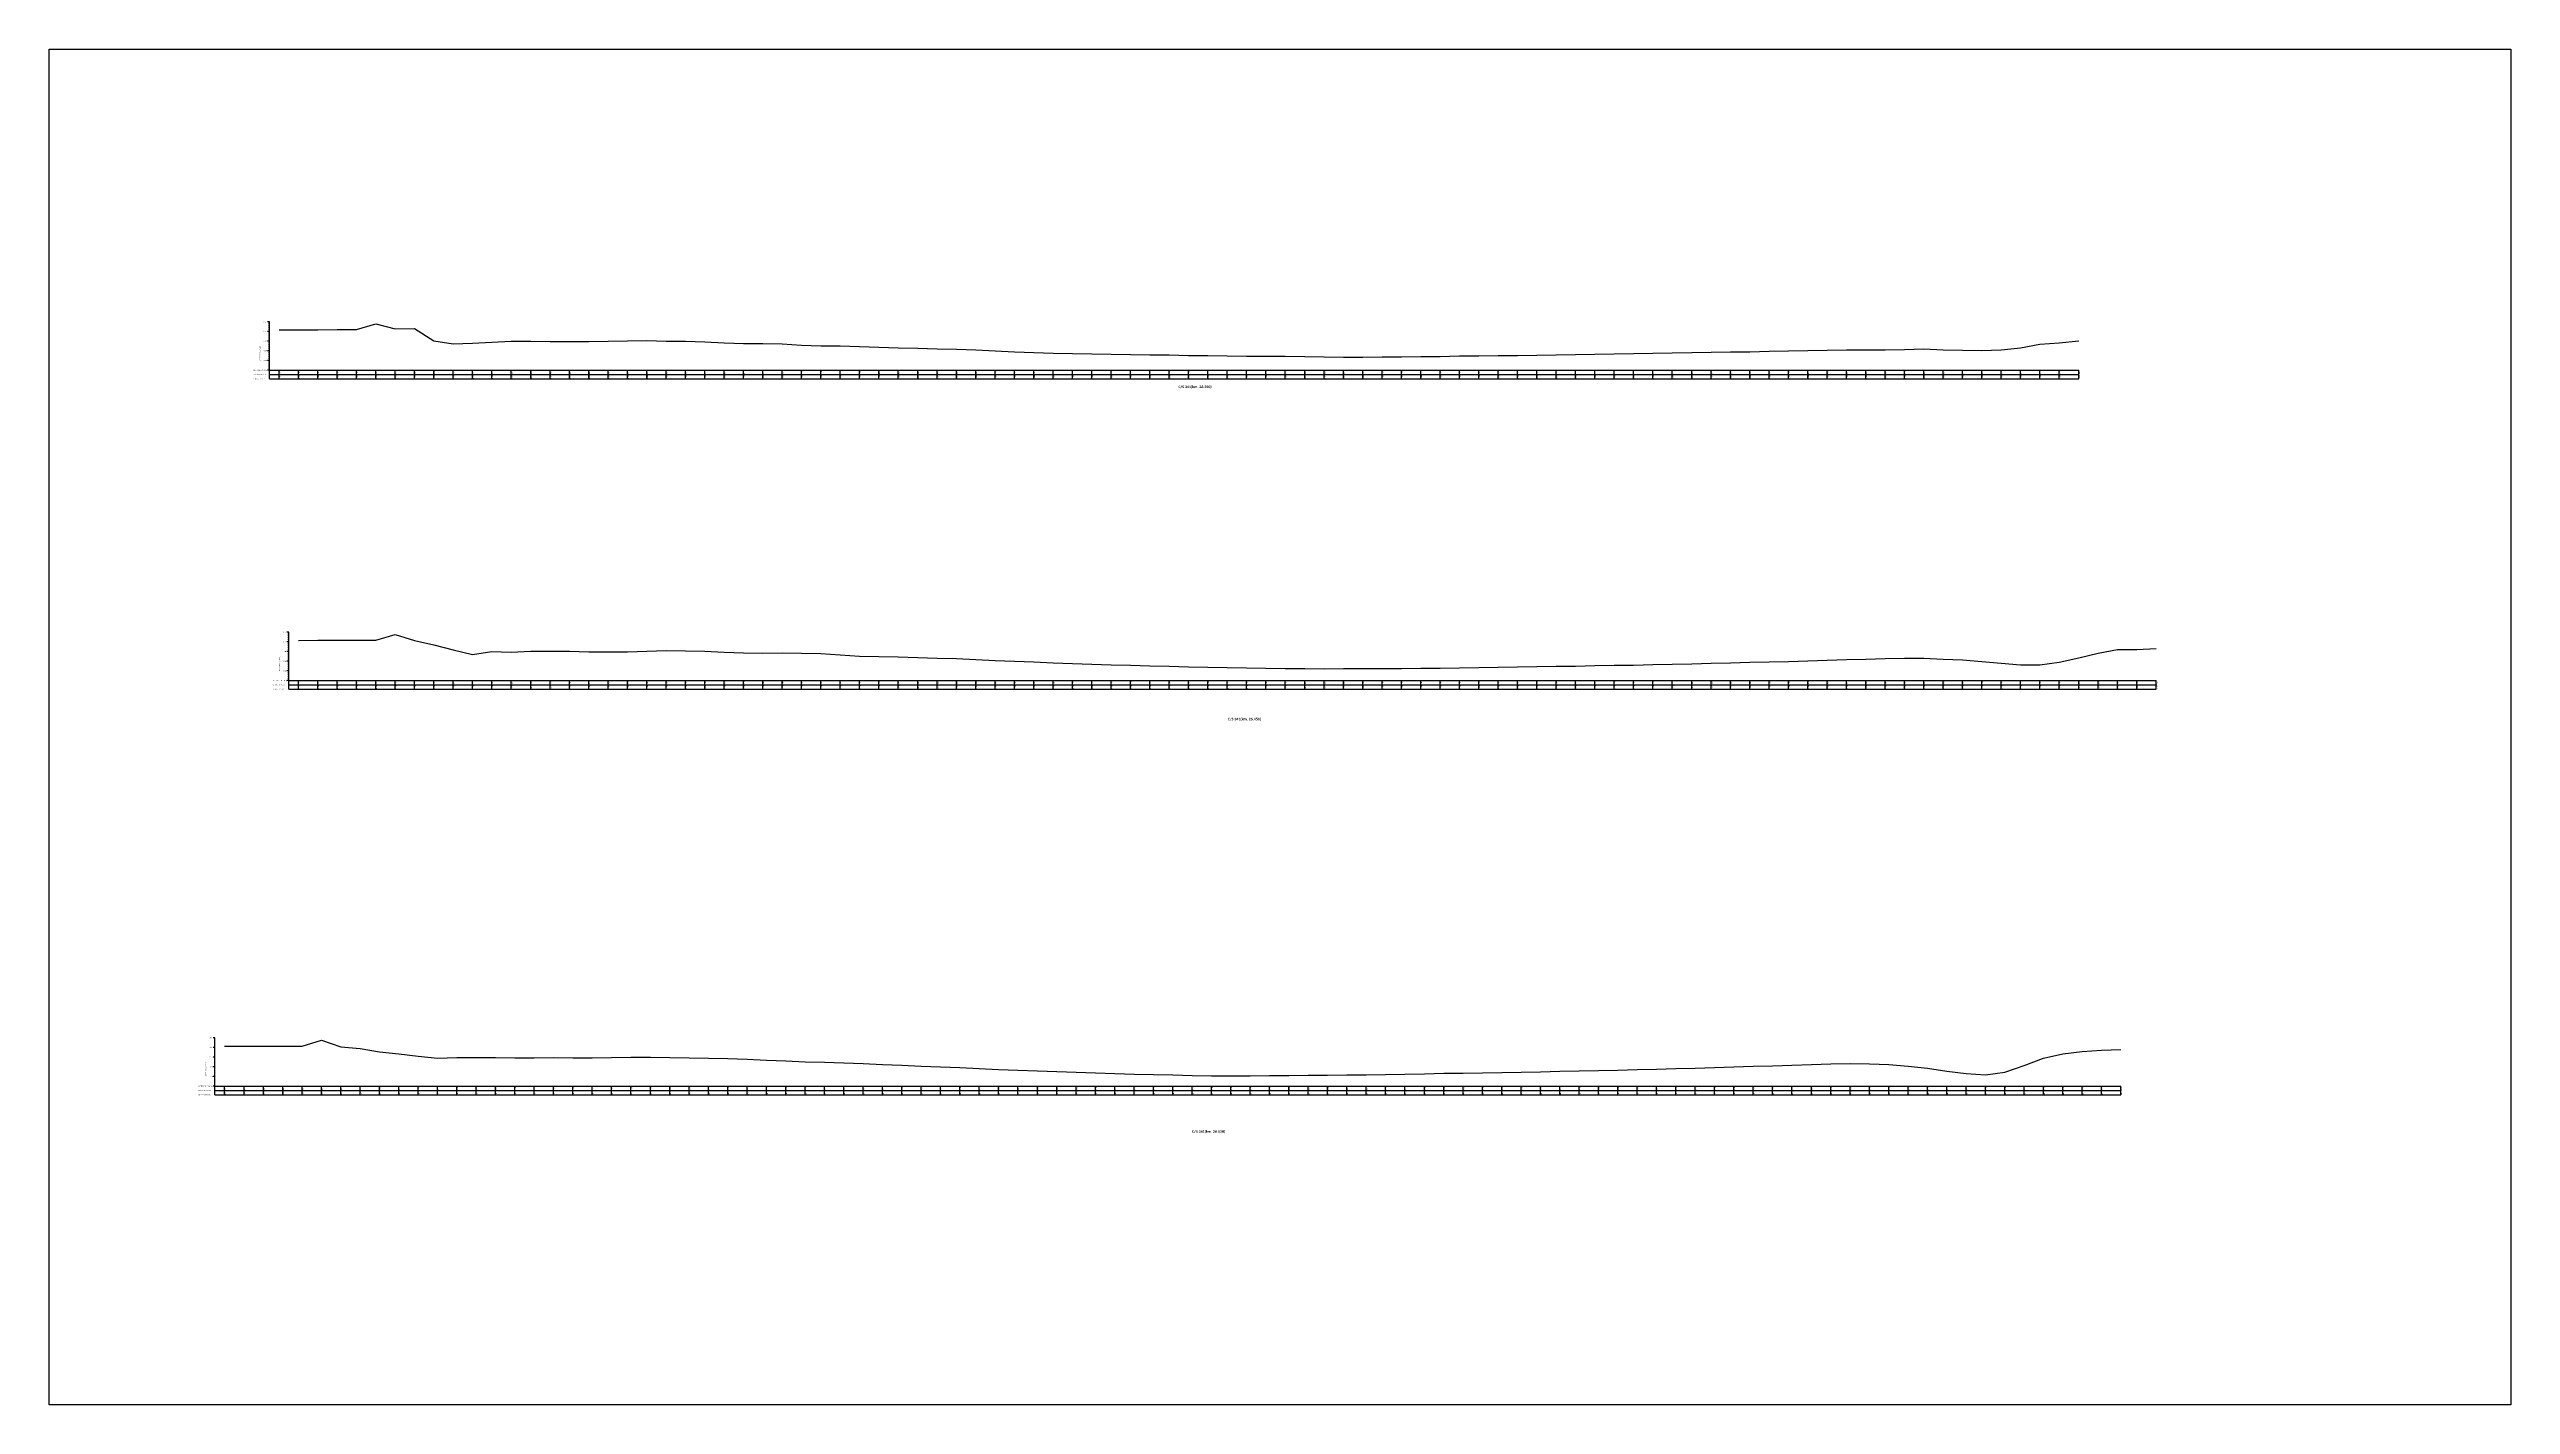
# Model space of a CAD drawing. Header units: metres. Extents: x -148477 to 168932, y -55673 to -2736.
# Drawn here: x 35573 to 36846, y -18463 to -17763 of the extents above; entities that cross this region are included whole.
import ezdxf

# ---------------------------------------------------------------- set-up
doc = ezdxf.new("R2010")
doc.units = ezdxf.units.M
doc.styles.add('liza', font='times.ttf', dxfattribs={"height": 2})
doc.styles.get("Standard").update_dxf_attribs({"font": 'times.ttf'})

msp = doc.modelspace()

# ---------------------------------------------------------------- linework, layer by layer
at = {"color": 6, "linetype": 'Continuous', "lineweight": -3, "ltscale": 0.5}
for p, q in [((35687.2449, -17903.4943), (35686.2449, -17903.4943)), ((35687.2449, -17908.4943), (35686.2449, -17908.4943)), ((35687.2449, -17904.4943), (35686.7449, -17904.4943)), ((35687.2449, -17905.4943), (35686.7449, -17905.4943)), ((35687.2449, -17906.4943), (35686.7449, -17906.4943)), ((35687.2449, -17907.4943), (35686.7449, -17907.4943)), ((35687.2449, -17909.4943), (35686.7449, -17909.4943)), ((35687.2449, -17910.4943), (35686.7449, -17910.4943)), ((35687.2449, -17932.9943), (35687.2449, -17903.4943)), ((35687.2449, -17913.4943), (35686.2449, -17913.4943)), ((35687.2449, -17918.4943), (35686.2449, -17918.4943)), ((35687.2449, -17923.4943), (35686.2449, -17923.4943)), ((35687.2449, -17911.4943), (35686.7449, -17911.4943)), ((35687.2449, -17912.4943), (35686.7449, -17912.4943)), ((35687.2449, -17914.4943), (35686.7449, -17914.4943)), ((35687.2449, -17915.4943), (35686.7449, -17915.4943)), ((35687.2449, -17916.4943), (35686.7449, -17916.4943)), ((35687.2449, -17917.4943), (35686.7449, -17917.4943)), ((35687.2449, -17919.4943), (35686.7449, -17919.4943)), ((35687.2449, -17920.4943), (35686.7449, -17920.4943)), ((35687.2449, -17921.4943), (35686.7449, -17921.4943)), ((35687.2449, -17922.4943), (35686.7449, -17922.4943)), ((35687.2449, -17928.4943), (35686.2449, -17928.4943)), ((35687.2449, -17924.4943), (35686.7449, -17924.4943)), ((35687.2449, -17925.4943), (35686.7449, -17925.4943)), ((35687.2449, -17926.4943), (35686.7449, -17926.4943)), ((35687.2449, -17927.4943), (35686.7449, -17927.4943)), ((35687.2449, -17928.4943), (36622.2449, -17928.4943)), ((35687.2449, -17930.7443), (36622.2449, -17930.7443)), ((35687.2449, -17932.9943), (36622.2449, -17932.9943)), ((35692.2449, -17932.9943), (35692.2449, -17928.4943)), ((35702.2449, -17932.9943), (35702.2449, -17928.4943)), ((35712.2449, -17932.9943), (35712.2449, -17928.4943)), ((35722.2449, -17932.9943), (35722.2449, -17928.4943)), ((35732.2449, -17932.9943), (35732.2449, -17928.4943)), ((35742.2449, -17932.9943), (35742.2449, -17928.4943)), ((35752.2449, -17932.9943), (35752.2449, -17928.4943)), ((35762.2449, -17932.9943), (35762.2449, -17928.4943)), ((35772.2449, -17932.9943), (35772.2449, -17928.4943)), ((35782.2449, -17932.9943), (35782.2449, -17928.4943)), ((35792.2449, -17932.9943), (35792.2449, -17928.4943)), ((35802.2449, -17932.9943), (35802.2449, -17928.4943)), ((35812.2449, -17932.9943), (35812.2449, -17928.4943)), ((35822.2449, -17932.9943), (35822.2449, -17928.4943)), ((35832.2449, -17932.9943), (35832.2449, -17928.4943)), ((35842.2449, -17932.9943), (35842.2449, -17928.4943)), ((35852.2449, -17932.9943), (35852.2449, -17928.4943)), ((35862.2449, -17932.9943), (35862.2449, -17928.4943)), ((35872.2449, -17932.9943), (35872.2449, -17928.4943)), ((35882.2449, -17932.9943), (35882.2449, -17928.4943)), ((35892.2449, -17932.9943), (35892.2449, -17928.4943)), ((35902.2449, -17932.9943), (35902.2449, -17928.4943)), ((35912.2449, -17932.9943), (35912.2449, -17928.4943)), ((35922.2449, -17932.9943), (35922.2449, -17928.4943)), ((35932.2449, -17932.9943), (35932.2449, -17928.4943)), ((35942.2449, -17932.9943), (35942.2449, -17928.4943)), ((35952.2449, -17932.9943), (35952.2449, -17928.4943)), ((35962.2449, -17932.9943), (35962.2449, -17928.4943)), ((35972.2449, -17932.9943), (35972.2449, -17928.4943)), ((35982.2449, -17932.9943), (35982.2449, -17928.4943)), ((35992.2449, -17932.9943), (35992.2449, -17928.4943)), ((36002.2449, -17932.9943), (36002.2449, -17928.4943)), ((36012.2449, -17932.9943), (36012.2449, -17928.4943)), ((36022.2449, -17932.9943), (36022.2449, -17928.4943)), ((36032.2449, -17932.9943), (36032.2449, -17928.4943)), ((36042.2449, -17932.9943), (36042.2449, -17928.4943)), ((36052.2449, -17932.9943), (36052.2449, -17928.4943)), ((36062.2449, -17932.9943), (36062.2449, -17928.4943)), ((36072.2449, -17932.9943), (36072.2449, -17928.4943)), ((36082.2449, -17932.9943), (36082.2449, -17928.4943)), ((36092.2449, -17932.9943), (36092.2449, -17928.4943)), ((36102.2449, -17932.9943), (36102.2449, -17928.4943)), ((36112.2449, -17932.9943), (36112.2449, -17928.4943)), ((36122.2449, -17932.9943), (36122.2449, -17928.4943)), ((36132.2449, -17932.9943), (36132.2449, -17928.4943)), ((36142.2449, -17932.9943), (36142.2449, -17928.4943)), ((36152.2449, -17932.9943), (36152.2449, -17928.4943)), ((36162.2449, -17932.9943), (36162.2449, -17928.4943)), ((36172.2449, -17932.9943), (36172.2449, -17928.4943)), ((36182.2449, -17932.9943), (36182.2449, -17928.4943)), ((36192.2449, -17932.9943), (36192.2449, -17928.4943)), ((36202.2449, -17932.9943), (36202.2449, -17928.4943)), ((36212.2449, -17932.9943), (36212.2449, -17928.4943)), ((36222.2449, -17932.9943), (36222.2449, -17928.4943)), ((36232.2449, -17932.9943), (36232.2449, -17928.4943)), ((36242.2449, -17932.9943), (36242.2449, -17928.4943)), ((36252.2449, -17932.9943), (36252.2449, -17928.4943)), ((36262.2449, -17932.9943), (36262.2449, -17928.4943)), ((36272.2449, -17932.9943), (36272.2449, -17928.4943)), ((36282.2449, -17932.9943), (36282.2449, -17928.4943)), ((36292.2449, -17932.9943), (36292.2449, -17928.4943)), ((36302.2449, -17932.9943), (36302.2449, -17928.4943)), ((36312.2449, -17932.9943), (36312.2449, -17928.4943)), ((36322.2449, -17932.9943), (36322.2449, -17928.4943)), ((36332.2449, -17932.9943), (36332.2449, -17928.4943)), ((36342.2449, -17932.9943), (36342.2449, -17928.4943)), ((36352.2449, -17932.9943), (36352.2449, -17928.4943)), ((36362.2449, -17932.9943), (36362.2449, -17928.4943)), ((36372.2449, -17932.9943), (36372.2449, -17928.4943)), ((36382.2449, -17932.9943), (36382.2449, -17928.4943)), ((36392.2449, -17932.9943), (36392.2449, -17928.4943)), ((36402.2449, -17932.9943), (36402.2449, -17928.4943)), ((36412.2449, -17932.9943), (36412.2449, -17928.4943)), ((36422.2449, -17932.9943), (36422.2449, -17928.4943)), ((36432.2449, -17932.9943), (36432.2449, -17928.4943)), ((36442.2449, -17932.9943), (36442.2449, -17928.4943)), ((36452.2449, -17932.9943), (36452.2449, -17928.4943)), ((36462.2449, -17932.9943), (36462.2449, -17928.4943)), ((36472.2449, -17932.9943), (36472.2449, -17928.4943)), ((36482.2449, -17932.9943), (36482.2449, -17928.4943)), ((36492.2449, -17932.9943), (36492.2449, -17928.4943)), ((36502.2449, -17932.9943), (36502.2449, -17928.4943)), ((36512.2449, -17932.9943), (36512.2449, -17928.4943)), ((36522.2449, -17932.9943), (36522.2449, -17928.4943)), ((36532.2449, -17932.9943), (36532.2449, -17928.4943)), ((36542.2449, -17932.9943), (36542.2449, -17928.4943)), ((36552.2449, -17932.9943), (36552.2449, -17928.4943)), ((36562.2449, -17932.9943), (36562.2449, -17928.4943)), ((36572.2449, -17932.9943), (36572.2449, -17928.4943)), ((36582.2449, -17932.9943), (36582.2449, -17928.4943)), ((36592.2449, -17932.9943), (36592.2449, -17928.4943)), ((36602.2449, -17932.9943), (36602.2449, -17928.4943)), ((36612.2449, -17932.9943), (36612.2449, -17928.4943)), ((36622.2449, -17932.9943), (36622.2449, -17928.4943)), ((35697.2446, -18063.9802), (35696.2446, -18063.9802)), ((35697.2446, -18093.4802), (35697.2446, -18063.9802)), ((35697.2446, -18068.9802), (35696.2446, -18068.9802)), ((35697.2446, -18073.9802), (35696.2446, -18073.9802)), ((35697.2446, -18064.9802), (35696.7446, -18064.9802)), ((35697.2446, -18065.9802), (35696.7446, -18065.9802)), ((35697.2446, -18066.9802), (35696.7446, -18066.9802)), ((35697.2446, -18067.9802), (35696.7446, -18067.9802)), ((35697.2446, -18069.9802), (35696.7446, -18069.9802)), ((35697.2446, -18070.9802), (35696.7446, -18070.9802)), ((35697.2446, -18071.9802), (35696.7446, -18071.9802)), ((35697.2446, -18072.9802), (35696.7446, -18072.9802)), ((35697.2446, -18074.9802), (35696.7446, -18074.9802)), ((35697.2446, -18075.9802), (35696.7446, -18075.9802)), ((35702.2446, -18068.2902), (35712.2446, -18068.1102)), ((35712.2446, -18068.1102), (35722.2446, -18068.1002)), ((35722.2446, -18068.1002), (35732.2446, -18068.0902)), ((35732.2446, -18068.0902), (35742.2446, -18068.0902)), ((35742.2446, -18068.0902), (35752.2446, -18065.1802)), ((35752.2446, -18065.1802), (35762.2446, -18068.4002)), ((35762.2446, -18068.4002), (35772.2446, -18070.6002)), ((35772.2446, -18070.6002), (35782.2446, -18073.2102)), ((35782.2446, -18073.2102), (35792.2446, -18075.5702)), ((35792.2446, -18075.5702), (35802.2446, -18074.0502)), ((35802.2446, -18074.0502), (35812.2446, -18074.4202)), ((35812.2446, -18074.4202), (35822.2446, -18073.7602)), ((35822.2446, -18073.7602), (35832.2446, -18073.7702)), ((35832.2446, -18073.7702), (35842.2446, -18073.8202)), ((35842.2446, -18073.8202), (35852.2446, -18074.1502)), ((35852.2446, -18074.1502), (35862.2446, -18074.2502)), ((35862.2446, -18074.2502), (35872.2446, -18074.1002)), ((35872.2446, -18074.1002), (35882.2446, -18073.9202)), ((35882.2446, -18073.9202), (35892.2446, -18073.5102)), ((35892.2446, -18073.5102), (35902.2446, -18073.6502)), ((35902.2446, -18073.6502), (35912.2446, -18073.8602)), ((35912.2446, -18073.8602), (35922.2446, -18074.3602)), ((35922.2446, -18074.3602), (35932.2446, -18074.6902)), ((35932.2446, -18074.6902), (35942.2446, -18074.8102)), ((35942.2446, -18074.8102), (35952.2446, -18074.6402)), ((35952.2446, -18074.6402), (35962.2446, -18074.8002)), ((35962.2446, -18074.8002), (35972.2446, -18075.0502)), ((35972.2446, -18075.0502), (35982.2446, -18075.7002)), ((35982.2446, -18075.7002), (35992.2446, -18076.3602)), ((35992.2446, -18076.3602), (36002.2446, -18076.5202)), ((36002.2446, -18076.5202), (36012.2446, -18076.7702)), ((36012.2446, -18076.7702), (36022.2446, -18077.1702)), ((36622.2446, -18077.2602), (36632.2446, -18074.8902)), ((36632.2446, -18074.8902), (36642.2446, -18073.0202)), ((36642.2446, -18073.0202), (36652.2446, -18073.0302)), ((36652.2446, -18073.0302), (36662.2446, -18072.5302)), ((35697.2446, -18078.9802), (35696.2446, -18078.9802)), ((35697.2446, -18083.9802), (35696.2446, -18083.9802)), ((35697.2446, -18088.9802), (35696.2446, -18088.9802)), ((35697.2446, -18076.9802), (35696.7446, -18076.9802)), ((35697.2446, -18077.9802), (35696.7446, -18077.9802)), ((35697.2446, -18079.9802), (35696.7446, -18079.9802)), ((35697.2446, -18080.9802), (35696.7446, -18080.9802)), ((35697.2446, -18081.9802), (35696.7446, -18081.9802)), ((35697.2446, -18082.9802), (35696.7446, -18082.9802)), ((35697.2446, -18084.9802), (35696.7446, -18084.9802)), ((35697.2446, -18085.9802), (35696.7446, -18085.9802)), ((35697.2446, -18086.9802), (35696.7446, -18086.9802)), ((35697.2446, -18087.9802), (35696.7446, -18087.9802)), ((35697.2446, -18088.9802), (36662.2446, -18088.9802)), ((35702.2446, -18093.4802), (35702.2446, -18088.9802)), ((35712.2446, -18093.4802), (35712.2446, -18088.9802)), ((35722.2446, -18093.4802), (35722.2446, -18088.9802)), ((35732.2446, -18093.4802), (35732.2446, -18088.9802)), ((35742.2446, -18093.4802), (35742.2446, -18088.9802)), ((35752.2446, -18093.4802), (35752.2446, -18088.9802)), ((35762.2446, -18093.4802), (35762.2446, -18088.9802)), ((35772.2446, -18093.4802), (35772.2446, -18088.9802)), ((35782.2446, -18093.4802), (35782.2446, -18088.9802)), ((35792.2446, -18093.4802), (35792.2446, -18088.9802)), ((35802.2446, -18093.4802), (35802.2446, -18088.9802)), ((35812.2446, -18093.4802), (35812.2446, -18088.9802)), ((35822.2446, -18093.4802), (35822.2446, -18088.9802)), ((35832.2446, -18093.4802), (35832.2446, -18088.9802)), ((35842.2446, -18093.4802), (35842.2446, -18088.9802)), ((35852.2446, -18093.4802), (35852.2446, -18088.9802)), ((35862.2446, -18093.4802), (35862.2446, -18088.9802)), ((35872.2446, -18093.4802), (35872.2446, -18088.9802)), ((35882.2446, -18093.4802), (35882.2446, -18088.9802)), ((35892.2446, -18093.4802), (35892.2446, -18088.9802)), ((35902.2446, -18093.4802), (35902.2446, -18088.9802)), ((35912.2446, -18093.4802), (35912.2446, -18088.9802)), ((35922.2446, -18093.4802), (35922.2446, -18088.9802)), ((35932.2446, -18093.4802), (35932.2446, -18088.9802)), ((35942.2446, -18093.4802), (35942.2446, -18088.9802)), ((35952.2446, -18093.4802), (35952.2446, -18088.9802)), ((35962.2446, -18093.4802), (35962.2446, -18088.9802)), ((35972.2446, -18093.4802), (35972.2446, -18088.9802)), ((35982.2446, -18093.4802), (35982.2446, -18088.9802)), ((35992.2446, -18093.4802), (35992.2446, -18088.9802)), ((36002.2446, -18093.4802), (36002.2446, -18088.9802)), ((36012.2446, -18093.4802), (36012.2446, -18088.9802)), ((36022.2446, -18077.1702), (36032.2446, -18077.5002)), ((36022.2446, -18093.4802), (36022.2446, -18088.9802)), ((36032.2446, -18077.5002), (36042.2446, -18077.6302)), ((36032.2446, -18093.4802), (36032.2446, -18088.9802)), ((36042.2446, -18077.6302), (36052.2446, -18078.2002)), ((36042.2446, -18093.4802), (36042.2446, -18088.9802)), ((36052.2446, -18078.2002), (36062.2446, -18078.6602)), ((36052.2446, -18093.4802), (36052.2446, -18088.9802)), ((36062.2446, -18078.6602), (36072.2446, -18079.0702)), ((36062.2446, -18093.4802), (36062.2446, -18088.9802)), ((36072.2446, -18079.0702), (36082.2446, -18079.4002)), ((36072.2446, -18093.4802), (36072.2446, -18088.9802)), ((36082.2446, -18079.4002), (36092.2446, -18079.8502)), ((36082.2446, -18093.4802), (36082.2446, -18088.9802)), ((36092.2446, -18079.8502), (36102.2446, -18080.2702)), ((36092.2446, -18093.4802), (36092.2446, -18088.9802)), ((36102.2446, -18080.2702), (36112.2446, -18080.6002)), ((36102.2446, -18093.4802), (36102.2446, -18088.9802)), ((36112.2446, -18080.6002), (36122.2446, -18080.8802)), ((36112.2446, -18093.4802), (36112.2446, -18088.9802)), ((36122.2446, -18080.8802), (36132.2446, -18081.1502)), ((36122.2446, -18093.4802), (36122.2446, -18088.9802)), ((36132.2446, -18081.1502), (36142.2446, -18081.4402)), ((36132.2446, -18093.4802), (36132.2446, -18088.9802)), ((36142.2446, -18081.4402), (36152.2446, -18081.6702)), ((36142.2446, -18093.4802), (36142.2446, -18088.9802)), ((36152.2446, -18081.6702), (36162.2446, -18081.8602)), ((36152.2446, -18093.4802), (36152.2446, -18088.9802)), ((36162.2446, -18081.8602), (36172.2446, -18082.0902)), ((36162.2446, -18093.4802), (36162.2446, -18088.9802)), ((36172.2446, -18082.0902), (36182.2446, -18082.2402)), ((36172.2446, -18093.4802), (36172.2446, -18088.9802)), ((36182.2446, -18082.2402), (36192.2446, -18082.4102)), ((36182.2446, -18093.4802), (36182.2446, -18088.9802)), ((36192.2446, -18082.4102), (36202.2446, -18082.6402)), ((36192.2446, -18093.4802), (36192.2446, -18088.9802)), ((36202.2446, -18082.6402), (36212.2446, -18082.7302)), ((36202.2446, -18093.4802), (36202.2446, -18088.9802)), ((36212.2446, -18082.7302), (36222.2446, -18082.7702)), ((36212.2446, -18093.4802), (36212.2446, -18088.9802)), ((36222.2446, -18082.7702), (36232.2446, -18082.8902)), ((36222.2446, -18093.4802), (36222.2446, -18088.9802)), ((36232.2446, -18082.8902), (36242.2446, -18082.8802)), ((36232.2446, -18093.4802), (36232.2446, -18088.9802)), ((36242.2446, -18082.8802), (36252.2446, -18082.7702)), ((36242.2446, -18093.4802), (36242.2446, -18088.9802)), ((36252.2446, -18082.7702), (36262.2446, -18082.8202)), ((36252.2446, -18093.4802), (36252.2446, -18088.9802)), ((36262.2446, -18082.8202), (36272.2446, -18082.7202)), ((36262.2446, -18093.4802), (36262.2446, -18088.9802)), ((36272.2446, -18082.7202), (36282.2446, -18082.5802)), ((36272.2446, -18093.4802), (36272.2446, -18088.9802)), ((36282.2446, -18082.5802), (36292.2446, -18082.6602)), ((36282.2446, -18093.4802), (36282.2446, -18088.9802)), ((36292.2446, -18082.6602), (36302.2446, -18082.4302)), ((36292.2446, -18093.4802), (36292.2446, -18088.9802)), ((36302.2446, -18082.4302), (36312.2446, -18082.2502)), ((36302.2446, -18093.4802), (36302.2446, -18088.9802)), ((36312.2446, -18082.2502), (36322.2446, -18082.0502)), ((36312.2446, -18093.4802), (36312.2446, -18088.9802)), ((36322.2446, -18082.0502), (36332.2446, -18081.9502)), ((36322.2446, -18093.4802), (36322.2446, -18088.9802)), ((36332.2446, -18081.9502), (36342.2446, -18081.7102)), ((36332.2446, -18093.4802), (36332.2446, -18088.9802)), ((36342.2446, -18081.7102), (36352.2446, -18081.6502)), ((36342.2446, -18093.4802), (36342.2446, -18088.9802)), ((36352.2446, -18081.6502), (36362.2446, -18081.5102)), ((36352.2446, -18093.4802), (36352.2446, -18088.9802)), ((36362.2446, -18081.5102), (36372.2446, -18081.2302)), ((36362.2446, -18093.4802), (36362.2446, -18088.9802)), ((36372.2446, -18081.2302), (36382.2446, -18081.1302)), ((36372.2446, -18093.4802), (36372.2446, -18088.9802)), ((36382.2446, -18081.1302), (36392.2446, -18081.0302)), ((36382.2446, -18093.4802), (36382.2446, -18088.9802)), ((36392.2446, -18081.0302), (36402.2446, -18080.7202)), ((36392.2446, -18093.4802), (36392.2446, -18088.9802)), ((36402.2446, -18080.7202), (36412.2446, -18080.5002)), ((36402.2446, -18093.4802), (36402.2446, -18088.9802)), ((36412.2446, -18080.5002), (36422.2446, -18080.3902)), ((36412.2446, -18093.4802), (36412.2446, -18088.9802)), ((36422.2446, -18080.3902), (36432.2446, -18080.1002)), ((36422.2446, -18093.4802), (36422.2446, -18088.9802)), ((36432.2446, -18080.1002), (36442.2446, -18079.8202)), ((36432.2446, -18093.4802), (36432.2446, -18088.9802)), ((36442.2446, -18079.8202), (36452.2446, -18079.5802)), ((36442.2446, -18093.4802), (36442.2446, -18088.9802)), ((36452.2446, -18079.5802), (36462.2446, -18079.3502)), ((36452.2446, -18093.4802), (36452.2446, -18088.9802)), ((36462.2446, -18079.3502), (36472.2446, -18079.1002)), ((36462.2446, -18093.4802), (36462.2446, -18088.9802)), ((36472.2446, -18079.1002), (36482.2446, -18078.7702)), ((36472.2446, -18093.4802), (36472.2446, -18088.9802)), ((36482.2446, -18078.7702), (36492.2446, -18078.5502)), ((36482.2446, -18093.4802), (36482.2446, -18088.9802)), ((36492.2446, -18078.5502), (36502.2446, -18078.1702)), ((36492.2446, -18093.4802), (36492.2446, -18088.9802)), ((36502.2446, -18078.1702), (36512.2446, -18077.9102)), ((36502.2446, -18093.4802), (36502.2446, -18088.9802)), ((36512.2446, -18077.9102), (36522.2446, -18077.6402)), ((36512.2446, -18093.4802), (36512.2446, -18088.9802)), ((36522.2446, -18077.6402), (36532.2446, -18077.4202)), ((36522.2446, -18093.4802), (36522.2446, -18088.9802)), ((36532.2446, -18077.4202), (36542.2446, -18077.5002)), ((36532.2446, -18093.4802), (36532.2446, -18088.9802)), ((36542.2446, -18077.5002), (36552.2446, -18077.8902)), ((36542.2446, -18093.4802), (36542.2446, -18088.9802)), ((36552.2446, -18077.8902), (36562.2446, -18078.3702)), ((36552.2446, -18093.4802), (36552.2446, -18088.9802)), ((36562.2446, -18078.3702), (36572.2446, -18079.1602)), ((36562.2446, -18093.4802), (36562.2446, -18088.9802)), ((36572.2446, -18079.1602), (36582.2446, -18080.0602)), ((36572.2446, -18093.4802), (36572.2446, -18088.9802)), ((36582.2446, -18080.0602), (36592.2446, -18080.8802)), ((36582.2446, -18093.4802), (36582.2446, -18088.9802)), ((36592.2446, -18080.8802), (36602.2446, -18080.8302)), ((36592.2446, -18093.4802), (36592.2446, -18088.9802)), ((36602.2446, -18080.8302), (36612.2446, -18079.5502)), ((36602.2446, -18093.4802), (36602.2446, -18088.9802)), ((36612.2446, -18079.5502), (36622.2446, -18077.2602)), ((36612.2446, -18093.4802), (36612.2446, -18088.9802)), ((36622.2446, -18093.4802), (36622.2446, -18088.9802)), ((36632.2446, -18093.4802), (36632.2446, -18088.9802)), ((36642.2446, -18093.4802), (36642.2446, -18088.9802)), ((36652.2446, -18093.4802), (36652.2446, -18088.9802)), ((36662.2446, -18093.4802), (36662.2446, -18088.9802)), ((35697.2446, -18091.2302), (36662.2446, -18091.2302)), ((35697.2446, -18093.4802), (36662.2446, -18093.4802)), ((35659.0887, -18273.796), (35658.0887, -18273.796)), ((35659.0887, -18278.796), (35658.0887, -18278.796)), ((35659.0887, -18274.796), (35658.5887, -18274.796)), ((35659.0887, -18275.796), (35658.5887, -18275.796)), ((35659.0887, -18276.796), (35658.5887, -18276.796)), ((35659.0887, -18277.796), (35658.5887, -18277.796)), ((35659.0887, -18279.796), (35658.5887, -18279.796)), ((35659.0887, -18303.296), (35659.0887, -18273.796)), ((35664.0887, -18278.096), (35674.0887, -18278.106)), ((35674.0887, -18278.106), (35684.0887, -18278.116)), ((35684.0887, -18278.116), (35694.0887, -18278.116)), ((35694.0887, -18278.116), (35704.0887, -18278.116)), ((35704.0887, -18278.116), (35714.0887, -18274.996)), ((35714.0887, -18274.996), (35724.0887, -18278.356)), ((35724.0887, -18278.356), (35734.0887, -18279.236)), ((35734.0887, -18279.236), (35744.0887, -18280.946)), ((36624.0887, -18280.786), (36634.0887, -18280.156)), ((36634.0887, -18280.156), (36644.0887, -18279.786)), ((35659.0887, -18283.796), (35658.0887, -18283.796)), ((35659.0887, -18288.796), (35658.0887, -18288.796)), ((35659.0887, -18280.796), (35658.5887, -18280.796)), ((35659.0887, -18281.796), (35658.5887, -18281.796)), ((35659.0887, -18282.796), (35658.5887, -18282.796)), ((35659.0887, -18284.796), (35658.5887, -18284.796)), ((35659.0887, -18285.796), (35658.5887, -18285.796)), ((35659.0887, -18286.796), (35658.5887, -18286.796)), ((35659.0887, -18287.796), (35658.5887, -18287.796)), ((35659.0887, -18289.796), (35658.5887, -18289.796)), ((35659.0887, -18290.796), (35658.5887, -18290.796)), ((35659.0887, -18291.796), (35658.5887, -18291.796)), ((35659.0887, -18292.796), (35658.5887, -18292.796)), ((35744.0887, -18280.946), (35754.0887, -18282.036)), ((35754.0887, -18282.036), (35764.0887, -18283.146)), ((35764.0887, -18283.146), (35774.0887, -18284.236)), ((35774.0887, -18284.236), (35784.0887, -18283.856)), ((35784.0887, -18283.856), (35794.0887, -18283.836)), ((35794.0887, -18283.836), (35804.0887, -18283.976)), ((35804.0887, -18283.976), (35814.0887, -18284.036)), ((35814.0887, -18284.036), (35824.0887, -18284.006)), ((35824.0887, -18284.006), (35834.0887, -18283.956)), ((35834.0887, -18283.956), (35844.0887, -18284.076)), ((35844.0887, -18284.076), (35854.0887, -18284.006)), ((35854.0887, -18284.006), (35864.0887, -18283.916)), ((35864.0887, -18283.916), (35874.0887, -18283.826)), ((35874.0887, -18283.826), (35884.0887, -18283.806)), ((35884.0887, -18283.806), (35894.0887, -18283.946)), ((35894.0887, -18283.946), (35904.0887, -18284.076)), ((35904.0887, -18284.076), (35914.0887, -18284.246)), ((35914.0887, -18284.246), (35924.0887, -18284.496)), ((35924.0887, -18284.496), (35934.0887, -18284.836)), ((35934.0887, -18284.836), (35944.0887, -18285.266)), ((35944.0887, -18285.266), (35954.0887, -18285.696)), ((35954.0887, -18285.696), (35964.0887, -18286.076)), ((35964.0887, -18286.076), (35974.0887, -18286.416)), ((35974.0887, -18286.416), (35984.0887, -18286.736)), ((35984.0887, -18286.736), (35994.0887, -18287.106)), ((35994.0887, -18287.106), (36004.0887, -18287.506)), ((36004.0887, -18287.506), (36014.0887, -18287.886)), ((36014.0887, -18287.886), (36024.0887, -18288.426)), ((36024.0887, -18288.426), (36034.0887, -18288.766)), ((36034.0887, -18288.766), (36044.0887, -18289.096)), ((36044.0887, -18289.096), (36054.0887, -18289.546)), ((36054.0887, -18289.546), (36064.0887, -18290.106)), ((36064.0887, -18290.106), (36074.0887, -18290.536)), ((36074.0887, -18290.536), (36084.0887, -18290.866)), ((36084.0887, -18290.866), (36094.0887, -18291.216)), ((36094.0887, -18291.216), (36104.0887, -18291.546)), ((36104.0887, -18291.546), (36114.0887, -18291.876)), ((36114.0887, -18291.876), (36124.0887, -18292.206)), ((36124.0887, -18292.206), (36134.0887, -18292.506)), ((36134.0887, -18292.506), (36144.0887, -18292.726)), ((36144.0887, -18292.726), (36154.0887, -18292.936)), ((36154.0887, -18292.936), (36164.0887, -18293.166)), ((36224.0887, -18293.106), (36234.0887, -18292.996)), ((36234.0887, -18292.996), (36244.0887, -18292.946)), ((36244.0887, -18292.946), (36254.0887, -18292.906)), ((36254.0887, -18292.906), (36264.0887, -18292.766)), ((36264.0887, -18292.766), (36274.0887, -18292.536)), ((36274.0887, -18292.536), (36284.0887, -18292.316)), ((36284.0887, -18292.316), (36294.0887, -18292.086)), ((36294.0887, -18292.086), (36304.0887, -18291.936)), ((36304.0887, -18291.936), (36314.0887, -18291.826)), ((36314.0887, -18291.826), (36324.0887, -18291.636)), ((36324.0887, -18291.636), (36334.0887, -18291.426)), ((36334.0887, -18291.426), (36344.0887, -18291.256)), ((36344.0887, -18291.256), (36354.0887, -18291.046)), ((36354.0887, -18291.046), (36364.0887, -18290.816)), ((36364.0887, -18290.816), (36374.0887, -18290.636)), ((36374.0887, -18290.636), (36384.0887, -18290.436)), ((36384.0887, -18290.436), (36394.0887, -18290.196)), ((36394.0887, -18290.196), (36404.0887, -18289.906)), ((36404.0887, -18289.906), (36414.0887, -18289.646)), ((36414.0887, -18289.646), (36424.0887, -18289.366)), ((36424.0887, -18289.366), (36434.0887, -18289.076)), ((36434.0887, -18289.076), (36444.0887, -18288.796)), ((36444.0887, -18288.796), (36454.0887, -18288.486)), ((36454.0887, -18288.486), (36464.0887, -18288.186)), ((36464.0887, -18288.186), (36474.0887, -18287.816)), ((36474.0887, -18287.816), (36484.0887, -18287.466)), ((36484.0887, -18287.466), (36494.0887, -18287.226)), ((36494.0887, -18287.226), (36504.0887, -18287.086)), ((36504.0887, -18287.086), (36514.0887, -18287.216)), ((36514.0887, -18287.216), (36524.0887, -18287.596)), ((36524.0887, -18287.596), (36534.0887, -18288.326)), ((36534.0887, -18288.326), (36544.0887, -18289.516)), ((36544.0887, -18289.516), (36554.0887, -18290.916)), ((36554.0887, -18290.916), (36564.0887, -18292.266)), ((36564.0887, -18292.266), (36574.0887, -18292.816)), ((36574.0887, -18292.816), (36584.0887, -18291.436)), ((36584.0887, -18291.436), (36594.0887, -18288.006)), ((36594.0887, -18288.006), (36604.0887, -18284.286)), ((36604.0887, -18284.286), (36614.0887, -18281.996)), ((36614.0887, -18281.996), (36624.0887, -18280.786)), ((35659.0887, -18293.796), (35658.0887, -18293.796)), ((35659.0887, -18298.796), (35658.0887, -18298.796)), ((35659.0887, -18294.796), (35658.5887, -18294.796)), ((35659.0887, -18295.796), (35658.5887, -18295.796)), ((35659.0887, -18296.796), (35658.5887, -18296.796)), ((35659.0887, -18297.796), (35658.5887, -18297.796)), ((35659.0887, -18298.796), (36644.0887, -18298.796)), ((35659.0887, -18301.046), (36644.0887, -18301.046)), ((35659.0887, -18303.296), (36644.0887, -18303.296)), ((35664.0887, -18303.296), (35664.0887, -18298.796)), ((35674.0887, -18303.296), (35674.0887, -18298.796)), ((35684.0887, -18303.296), (35684.0887, -18298.796)), ((35694.0887, -18303.296), (35694.0887, -18298.796)), ((35704.0887, -18303.296), (35704.0887, -18298.796)), ((35714.0887, -18303.296), (35714.0887, -18298.796)), ((35724.0887, -18303.296), (35724.0887, -18298.796)), ((35734.0887, -18303.296), (35734.0887, -18298.796)), ((35744.0887, -18303.296), (35744.0887, -18298.796)), ((35754.0887, -18303.296), (35754.0887, -18298.796)), ((35764.0887, -18303.296), (35764.0887, -18298.796)), ((35774.0887, -18303.296), (35774.0887, -18298.796)), ((35784.0887, -18303.296), (35784.0887, -18298.796)), ((35794.0887, -18303.296), (35794.0887, -18298.796)), ((35804.0887, -18303.296), (35804.0887, -18298.796)), ((35814.0887, -18303.296), (35814.0887, -18298.796)), ((35824.0887, -18303.296), (35824.0887, -18298.796)), ((35834.0887, -18303.296), (35834.0887, -18298.796)), ((35844.0887, -18303.296), (35844.0887, -18298.796)), ((35854.0887, -18303.296), (35854.0887, -18298.796)), ((35864.0887, -18303.296), (35864.0887, -18298.796)), ((35874.0887, -18303.296), (35874.0887, -18298.796)), ((35884.0887, -18303.296), (35884.0887, -18298.796)), ((35894.0887, -18303.296), (35894.0887, -18298.796)), ((35904.0887, -18303.296), (35904.0887, -18298.796)), ((35914.0887, -18303.296), (35914.0887, -18298.796)), ((35924.0887, -18303.296), (35924.0887, -18298.796)), ((35934.0887, -18303.296), (35934.0887, -18298.796)), ((35944.0887, -18303.296), (35944.0887, -18298.796)), ((35954.0887, -18303.296), (35954.0887, -18298.796)), ((35964.0887, -18303.296), (35964.0887, -18298.796)), ((35974.0887, -18303.296), (35974.0887, -18298.796)), ((35984.0887, -18303.296), (35984.0887, -18298.796)), ((35994.0887, -18303.296), (35994.0887, -18298.796)), ((36004.0887, -18303.296), (36004.0887, -18298.796)), ((36014.0887, -18303.296), (36014.0887, -18298.796)), ((36024.0887, -18303.296), (36024.0887, -18298.796)), ((36034.0887, -18303.296), (36034.0887, -18298.796)), ((36044.0887, -18303.296), (36044.0887, -18298.796)), ((36054.0887, -18303.296), (36054.0887, -18298.796)), ((36064.0887, -18303.296), (36064.0887, -18298.796)), ((36074.0887, -18303.296), (36074.0887, -18298.796)), ((36084.0887, -18303.296), (36084.0887, -18298.796)), ((36094.0887, -18303.296), (36094.0887, -18298.796)), ((36104.0887, -18303.296), (36104.0887, -18298.796)), ((36114.0887, -18303.296), (36114.0887, -18298.796)), ((36124.0887, -18303.296), (36124.0887, -18298.796)), ((36134.0887, -18303.296), (36134.0887, -18298.796)), ((36144.0887, -18303.296), (36144.0887, -18298.796)), ((36154.0887, -18303.296), (36154.0887, -18298.796)), ((36164.0887, -18293.166), (36174.0887, -18293.396)), ((36164.0887, -18303.296), (36164.0887, -18298.796)), ((36174.0887, -18293.396), (36184.0887, -18293.466)), ((36174.0887, -18303.296), (36174.0887, -18298.796)), ((36184.0887, -18293.466), (36194.0887, -18293.386)), ((36184.0887, -18303.296), (36184.0887, -18298.796)), ((36194.0887, -18293.386), (36204.0887, -18293.306)), ((36194.0887, -18303.296), (36194.0887, -18298.796)), ((36204.0887, -18293.306), (36214.0887, -18293.216)), ((36204.0887, -18303.296), (36204.0887, -18298.796)), ((36214.0887, -18293.216), (36224.0887, -18293.106)), ((36214.0887, -18303.296), (36214.0887, -18298.796)), ((36224.0887, -18303.296), (36224.0887, -18298.796)), ((36234.0887, -18303.296), (36234.0887, -18298.796)), ((36244.0887, -18303.296), (36244.0887, -18298.796)), ((36254.0887, -18303.296), (36254.0887, -18298.796)), ((36264.0887, -18303.296), (36264.0887, -18298.796)), ((36274.0887, -18303.296), (36274.0887, -18298.796)), ((36284.0887, -18303.296), (36284.0887, -18298.796)), ((36294.0887, -18303.296), (36294.0887, -18298.796)), ((36304.0887, -18303.296), (36304.0887, -18298.796)), ((36314.0887, -18303.296), (36314.0887, -18298.796)), ((36324.0887, -18303.296), (36324.0887, -18298.796)), ((36334.0887, -18303.296), (36334.0887, -18298.796)), ((36344.0887, -18303.296), (36344.0887, -18298.796)), ((36354.0887, -18303.296), (36354.0887, -18298.796)), ((36364.0887, -18303.296), (36364.0887, -18298.796)), ((36374.0887, -18303.296), (36374.0887, -18298.796)), ((36384.0887, -18303.296), (36384.0887, -18298.796)), ((36394.0887, -18303.296), (36394.0887, -18298.796)), ((36404.0887, -18303.296), (36404.0887, -18298.796)), ((36414.0887, -18303.296), (36414.0887, -18298.796)), ((36424.0887, -18303.296), (36424.0887, -18298.796)), ((36434.0887, -18303.296), (36434.0887, -18298.796)), ((36444.0887, -18303.296), (36444.0887, -18298.796)), ((36454.0887, -18303.296), (36454.0887, -18298.796)), ((36464.0887, -18303.296), (36464.0887, -18298.796)), ((36474.0887, -18303.296), (36474.0887, -18298.796)), ((36484.0887, -18303.296), (36484.0887, -18298.796)), ((36494.0887, -18303.296), (36494.0887, -18298.796)), ((36504.0887, -18303.296), (36504.0887, -18298.796)), ((36514.0887, -18303.296), (36514.0887, -18298.796)), ((36524.0887, -18303.296), (36524.0887, -18298.796)), ((36534.0887, -18303.296), (36534.0887, -18298.796)), ((36544.0887, -18303.296), (36544.0887, -18298.796)), ((36554.0887, -18303.296), (36554.0887, -18298.796)), ((36564.0887, -18303.296), (36564.0887, -18298.796)), ((36574.0887, -18303.296), (36574.0887, -18298.796)), ((36584.0887, -18303.296), (36584.0887, -18298.796)), ((36594.0887, -18303.296), (36594.0887, -18298.796)), ((36604.0887, -18303.296), (36604.0887, -18298.796)), ((36614.0887, -18303.296), (36614.0887, -18298.796)), ((36624.0887, -18303.296), (36624.0887, -18298.796)), ((36634.0887, -18303.296), (36634.0887, -18298.796)), ((36644.0887, -18303.296), (36644.0887, -18298.796))]:
    msp.add_line(p, q, dxfattribs=at)
msp.add_lwpolyline([(35573.431, -17762.6102), (36845.552, -17762.6102), (36845.552, -18463.4767), (35573.431, -18463.4767)], close=True, dxfattribs=at)
msp.add_lwpolyline([(35692.2449, -17907.6343), (35702.2449, -17907.6143), (35712.2449, -17907.6243), (35722.2449, -17907.5243), (35732.2449, -17907.5743), (35742.2449, -17904.6643), (35752.2449, -17907.2043), (35762.2449, -17907.0143), (35772.2449, -17913.3343), (35782.2449, -17914.9743), (35792.2449, -17914.6243), (35802.2449, -17914.0243), (35812.2449, -17913.5643), (35822.2449, -17913.5143), (35832.2449, -17913.6543), (35842.2449, -17913.6743), (35852.2449, -17913.6643), (35862.2449, -17913.6343), (35872.2449, -17913.3243), (35882.2449, -17913.2943), (35892.2449, -17913.5943), (35902.2449, -17913.5743), (35912.2449, -17913.9143), (35922.2449, -17914.3843), (35932.2449, -17914.7343), (35942.2449, -17914.7343), (35952.2449, -17914.9143), (35962.2449, -17915.7043), (35972.2449, -17916.0343), (35982.2449, -17915.9943), (35992.2449, -17916.3343), (36002.2449, -17916.6043), (36012.2449, -17916.9343), (36022.2449, -17917.1443), (36032.2449, -17917.5243), (36042.2449, -17917.6743), (36052.2449, -17917.9943), (36062.2449, -17918.6243), (36072.2449, -17919.0243), (36082.2449, -17919.3443), (36092.2449, -17919.7943), (36102.2449, -17919.8943), (36112.2449, -17920.0843), (36122.2449, -17920.3143), (36132.2449, -17920.5243), (36142.2449, -17920.7043), (36152.2449, -17920.6843), (36162.2449, -17920.8943), (36172.2449, -17921.0043), (36182.2449, -17921.0943), (36192.2449, -17921.2443), (36202.2449, -17921.2543), (36212.2449, -17921.3143), (36222.2449, -17921.4243), (36232.2449, -17921.7443), (36242.2449, -17921.8243), (36252.2449, -17921.8243), (36262.2449, -17921.6443), (36272.2449, -17921.6543), (36282.2449, -17921.5443), (36292.2449, -17921.4443), (36302.2449, -17921.2243), (36312.2449, -17921.0643), (36322.2449, -17920.9943), (36332.2449, -17920.9043), (36342.2449, -17920.7543), (36352.2449, -17920.5843), (36362.2449, -17920.4743), (36372.2449, -17920.3643), (36382.2449, -17920.0443), (36392.2449, -17919.8743), (36402.2449, -17919.8043), (36412.2449, -17919.5243), (36422.2449, -17919.3843), (36432.2449, -17919.2843), (36442.2449, -17919.1143), (36452.2449, -17918.9943), (36462.2449, -17918.8043), (36472.2449, -17918.6043), (36482.2449, -17918.3443), (36492.2449, -17918.2043), (36502.2449, -17918.0143), (36512.2449, -17917.9943), (36522.2449, -17918.0443), (36532.2449, -17917.9043), (36542.2449, -17917.5643), (36552.2449, -17917.9643), (36562.2449, -17918.2243), (36572.2449, -17918.3943), (36582.2449, -17918.0443), (36592.2449, -17917.0243), (36602.2449, -17915.1943), (36612.2449, -17914.4043), (36622.2449, -17913.3543)], dxfattribs=at)

# ---------------------------------------------------------------- texts
at = {"color": 6, "linetype": 'Continuous', "lineweight": -3, "ltscale": 0.5, "char_height": 0.5, "attachment_point": 1, "style": 'liza'}
for s, insert, width in [('0.00', (35684.2449, -17908.2443), 2), ('5.00', (35684.2449, -17903.2443), 2), ('-5.00', (35684.2449, -17913.2443), 2), ('-10.00', (35684.2449, -17918.2443), 2), ('-15.00', (35684.2449, -17923.2443), 2), ('DATUM AT -20.00 (m)', (35678.7449, -17928.2443), 7.5), ('EXISTING R.L. (m)', (35678.7449, -17930.4943), 7.5), ('DISTANCE IN (m)', (35678.7449, -17932.7443), 7.5), ('5.00', (35694.2446, -18063.7302), 2), ('-5.00', (35694.2446, -18073.7302), 2), ('0.00', (35694.2446, -18068.7302), 2), ('DATUM AT -20.00 (m)', (35688.7446, -18088.7302), 7.5), ('-10.00', (35694.2446, -18078.7302), 2), ('-15.00', (35694.2446, -18083.7302), 2), ('EXISTING R.L. (m)', (35688.7446, -18090.9802), 7.5), ('DISTANCE IN (m)', (35688.7446, -18093.2302), 7.5), ('0.00', (35656.0887, -18278.546), 2), ('5.00', (35656.0887, -18273.546), 2), ('-5.00', (35656.0887, -18283.546), 2), ('-10.00', (35656.0887, -18288.546), 2), ('DATUM AT -20.00 (m)', (35650.5887, -18298.546), 7.5), ('EXISTING R.L. (m)', (35650.5887, -18300.796), 7.5), ('DISTANCE IN (m)', (35650.5887, -18303.046), 7.5), ('-15.00', (35656.0887, -18293.546), 2)]:
    msp.add_mtext(s, dxfattribs=dict(at, insert=insert, width=width))
at = {"color": 6, "linetype": 'Continuous', "lineweight": -3, "ltscale": 0.5, "char_height": 0.5, "attachment_point": 1, "rotation": 90, "style": 'liza'}
for s, insert, width in [('ELEVATION (m PWD)', (35682.2449, -17923.4943), 10), ('0.86', (35692.3449, -17930.6443), 2.15), ('0.00', (35692.3449, -17932.8943), 2.15), ('0.88', (35702.3449, -17930.6443), 2.15), ('10.00', (35702.3449, -17932.8943), 2.15), ('0.87', (35712.3449, -17930.6443), 2.15), ('20.00', (35712.3449, -17932.8943), 2.15), ('0.97', (35722.3449, -17930.6443), 2.15), ('30.00', (35722.3449, -17932.8943), 2.15), ('0.92', (35732.3449, -17930.6443), 2.15), ('40.00', (35732.3449, -17932.8943), 2.15), ('3.83', (35742.3449, -17930.6443), 2.15), ('50.00', (35742.3449, -17932.8943), 2.15), ('60.00', (35752.3449, -17932.8943), 2.15), ('1.29', (35752.3449, -17930.6443), 2.15), ('1.48', (35762.3449, -17930.6443), 2.15), ('70.00', (35762.3449, -17932.8943), 2.15), ('-4.84', (35772.3449, -17930.6443), 2.15), ('80.00', (35772.3449, -17932.8943), 2.15), ('-6.48', (35782.3449, -17930.6443), 2.15), ('90.00', (35782.3449, -17932.8943), 2.15), ('100.00', (35792.3449, -17932.8943), 2.15), ('-6.13', (35792.3449, -17930.6443), 2.15), ('110.00', (35802.3449, -17932.8943), 2.15), ('-5.53', (35802.3449, -17930.6443), 2.15), ('-5.07', (35812.3449, -17930.6443), 2.15), ('120.00', (35812.3449, -17932.8943), 2.15), ('-5.02', (35822.3449, -17930.6443), 2.15), ('130.00', (35822.3449, -17932.8943), 2.15), ('140.00', (35832.3449, -17932.8943), 2.15), ('-5.16', (35832.3449, -17930.6443), 2.15), ('-5.18', (35842.3449, -17930.6443), 2.15), ('150.00', (35842.3449, -17932.8943), 2.15), ('160.00', (35852.3449, -17932.8943), 2.15), ('-5.17', (35852.3449, -17930.6443), 2.15), ('170.00', (35862.3449, -17932.8943), 2.15), ('-5.14', (35862.3449, -17930.6443), 2.15), ('-4.83', (35872.3449, -17930.6443), 2.15), ('180.00', (35872.3449, -17932.8943), 2.15), ('-4.80', (35882.3449, -17930.6443), 2.15), ('190.00', (35882.3449, -17932.8943), 2.15), ('-5.10', (35892.3449, -17930.6443), 2.15), ('200.00', (35892.3449, -17932.8943), 2.15), ('-5.08', (35902.3449, -17930.6443), 2.15), ('210.00', (35902.3449, -17932.8943), 2.15), ('220.00', (35912.3449, -17932.8943), 2.15), ('-5.42', (35912.3449, -17930.6443), 2.15), ('-5.89', (35922.3449, -17930.6443), 2.15), ('230.00', (35922.3449, -17932.8943), 2.15), ('240.00', (35932.3449, -17932.8943), 2.15), ('-6.24', (35932.3449, -17930.6443), 2.15), ('250.00', (35942.3449, -17932.8943), 2.15), ('-6.24', (35942.3449, -17930.6443), 2.15), ('260.00', (35952.3449, -17932.8943), 2.15), ('-6.42', (35952.3449, -17930.6443), 2.15), ('270.00', (35962.3449, -17932.8943), 2.15), ('-7.21', (35962.3449, -17930.6443), 2.15), ('280.00', (35972.3449, -17932.8943), 2.15), ('-7.54', (35972.3449, -17930.6443), 2.15), ('-7.50', (35982.3449, -17930.6443), 2.15), ('290.00', (35982.3449, -17932.8943), 2.15), ('-7.84', (35992.3449, -17930.6443), 2.15), ('300.00', (35992.3449, -17932.8943), 2.15), ('-8.11', (36002.3449, -17930.6443), 2.15), ('310.00', (36002.3449, -17932.8943), 2.15), ('-8.44', (36012.3449, -17930.6443), 2.15), ('320.00', (36012.3449, -17932.8943), 2.15), ('-8.65', (36022.3449, -17930.6443), 2.15), ('330.00', (36022.3449, -17932.8943), 2.15), ('-9.03', (36032.3449, -17930.6443), 2.15), ('340.00', (36032.3449, -17932.8943), 2.15), ('-9.18', (36042.3449, -17930.6443), 2.15), ('350.00', (36042.3449, -17932.8943), 2.15), ('-9.50', (36052.3449, -17930.6443), 2.15), ('360.00', (36052.3449, -17932.8943), 2.15), ('-10.13', (36062.3449, -17930.6443), 2.15), ('370.00', (36062.3449, -17932.8943), 2.15), ('-10.53', (36072.3449, -17930.6443), 2.15), ('380.00', (36072.3449, -17932.8943), 2.15), ('-10.85', (36082.3449, -17930.6443), 2.15), ('390.00', (36082.3449, -17932.8943), 2.15), ('-11.30', (36092.3449, -17930.6443), 2.15), ('400.00', (36092.3449, -17932.8943), 2.15), ('-11.40', (36102.3449, -17930.6443), 2.15), ('410.00', (36102.3449, -17932.8943), 2.15), ('420.00', (36112.3449, -17932.8943), 2.15), ('-11.59', (36112.3449, -17930.6443), 2.15), ('-11.82', (36122.3449, -17930.6443), 2.15), ('430.00', (36122.3449, -17932.8943), 2.15), ('-12.03', (36132.3449, -17930.6443), 2.15), ('440.00', (36132.3449, -17932.8943), 2.15), ('450.00', (36142.3449, -17932.8943), 2.15), ('-12.21', (36142.3449, -17930.6443), 2.15), ('460.00', (36152.3449, -17932.8943), 2.15), ('-12.19', (36152.3449, -17930.6443), 2.15), ('-12.40', (36162.3449, -17930.6443), 2.15), ('470.00', (36162.3449, -17932.8943), 2.15), ('480.00', (36172.3449, -17932.8943), 2.15), ('-12.51', (36172.3449, -17930.6443), 2.15), ('-12.60', (36182.3449, -17930.6443), 2.15), ('490.00', (36182.3449, -17932.8943), 2.15), ('500.00', (36192.3449, -17932.8943), 2.15), ('-12.75', (36192.3449, -17930.6443), 2.15), ('510.00', (36202.3449, -17932.8943), 2.15), ('-12.76', (36202.3449, -17930.6443), 2.15), ('-12.82', (36212.3449, -17930.6443), 2.15), ('520.00', (36212.3449, -17932.8943), 2.15), ('530.00', (36222.3449, -17932.8943), 2.15), ('-12.93', (36222.3449, -17930.6443), 2.15), ('540.00', (36232.3449, -17932.8943), 2.15), ('-13.25', (36232.3449, -17930.6443), 2.15), ('550.00', (36242.3449, -17932.8943), 2.15), ('-13.33', (36242.3449, -17930.6443), 2.15), ('560.00', (36252.3449, -17932.8943), 2.15), ('-13.33', (36252.3449, -17930.6443), 2.15), ('570.00', (36262.3449, -17932.8943), 2.15), ('-13.15', (36262.3449, -17930.6443), 2.15), ('580.00', (36272.3449, -17932.8943), 2.15), ('-13.16', (36272.3449, -17930.6443), 2.15), ('-13.05', (36282.3449, -17930.6443), 2.15), ('590.00', (36282.3449, -17932.8943), 2.15), ('600.00', (36292.3449, -17932.8943), 2.15), ('-12.95', (36292.3449, -17930.6443), 2.15), ('610.00', (36302.3449, -17932.8943), 2.15), ('-12.73', (36302.3449, -17930.6443), 2.15), ('620.00', (36312.3449, -17932.8943), 2.15), ('-12.57', (36312.3449, -17930.6443), 2.15), ('-12.50', (36322.3449, -17930.6443), 2.15), ('630.00', (36322.3449, -17932.8943), 2.15), ('640.00', (36332.3449, -17932.8943), 2.15), ('-12.41', (36332.3449, -17930.6443), 2.15), ('650.00', (36342.3449, -17932.8943), 2.15), ('-12.26', (36342.3449, -17930.6443), 2.15), ('-12.09', (36352.3449, -17930.6443), 2.15), ('660.00', (36352.3449, -17932.8943), 2.15), ('-11.98', (36362.3449, -17930.6443), 2.15), ('670.00', (36362.3449, -17932.8943), 2.15), ('-11.87', (36372.3449, -17930.6443), 2.15), ('680.00', (36372.3449, -17932.8943), 2.15), ('690.00', (36382.3449, -17932.8943), 2.15), ('-11.55', (36382.3449, -17930.6443), 2.15), ('-11.38', (36392.3449, -17930.6443), 2.15), ('700.00', (36392.3449, -17932.8943), 2.15), ('710.00', (36402.3449, -17932.8943), 2.15), ('-11.31', (36402.3449, -17930.6443), 2.15), ('-11.03', (36412.3449, -17930.6443), 2.15), ('720.00', (36412.3449, -17932.8943), 2.15), ('-10.89', (36422.3449, -17930.6443), 2.15), ('730.00', (36422.3449, -17932.8943), 2.15), ('-10.79', (36432.3449, -17930.6443), 2.15), ('740.00', (36432.3449, -17932.8943), 2.15), ('-10.62', (36442.3449, -17930.6443), 2.15), ('750.00', (36442.3449, -17932.8943), 2.15), ('-10.50', (36452.3449, -17930.6443), 2.15), ('760.00', (36452.3449, -17932.8943), 2.15), ('-10.31', (36462.3449, -17930.6443), 2.15), ('770.00', (36462.3449, -17932.8943), 2.15), ('-10.11', (36472.3449, -17930.6443), 2.15), ('780.00', (36472.3449, -17932.8943), 2.15), ('-9.85', (36482.3449, -17930.6443), 2.15), ('790.00', (36482.3449, -17932.8943), 2.15), ('800.00', (36492.3449, -17932.8943), 2.15), ('-9.71', (36492.3449, -17930.6443), 2.15), ('810.00', (36502.3449, -17932.8943), 2.15), ('-9.52', (36502.3449, -17930.6443), 2.15), ('-9.50', (36512.3449, -17930.6443), 2.15), ('820.00', (36512.3449, -17932.8943), 2.15), ('830.00', (36522.3449, -17932.8943), 2.15), ('-9.55', (36522.3449, -17930.6443), 2.15), ('840.00', (36532.3449, -17932.8943), 2.15), ('-9.41', (36532.3449, -17930.6443), 2.15), ('-9.07', (36542.3449, -17930.6443), 2.15), ('850.00', (36542.3449, -17932.8943), 2.15), ('860.00', (36552.3449, -17932.8943), 2.15), ('-9.47', (36552.3449, -17930.6443), 2.15), ('870.00', (36562.3449, -17932.8943), 2.15), ('-9.73', (36562.3449, -17930.6443), 2.15), ('-9.90', (36572.3449, -17930.6443), 2.15), ('880.00', (36572.3449, -17932.8943), 2.15), ('890.00', (36582.3449, -17932.8943), 2.15), ('-9.55', (36582.3449, -17930.6443), 2.15), ('-8.53', (36592.3449, -17930.6443), 2.15), ('900.00', (36592.3449, -17932.8943), 2.15), ('-6.70', (36602.3449, -17930.6443), 2.15), ('910.00', (36602.3449, -17932.8943), 2.15), ('920.00', (36612.3449, -17932.8943), 2.15), ('-5.91', (36612.3449, -17930.6443), 2.15), ('-4.86', (36622.3449, -17930.6443), 2.15), ('930.00', (36622.3449, -17932.8943), 2.15), ('ELEVATION (m PWD)', (35692.2446, -18083.9802), 10), ('-10.09', (36072.3446, -18091.1302), 2.15), ('-10.42', (36082.3446, -18091.1302), 2.15), ('-10.87', (36092.3446, -18091.1302), 2.15), ('-11.29', (36102.3446, -18091.1302), 2.15), ('-11.62', (36112.3446, -18091.1302), 2.15), ('-11.90', (36122.3446, -18091.1302), 2.15), ('-12.17', (36132.3446, -18091.1302), 2.15), ('-12.46', (36142.3446, -18091.1302), 2.15), ('-12.69', (36152.3446, -18091.1302), 2.15), ('-12.88', (36162.3446, -18091.1302), 2.15), ('-13.11', (36172.3446, -18091.1302), 2.15), ('-13.26', (36182.3446, -18091.1302), 2.15), ('-13.43', (36192.3446, -18091.1302), 2.15), ('-13.66', (36202.3446, -18091.1302), 2.15), ('-13.75', (36212.3446, -18091.1302), 2.15), ('-13.79', (36222.3446, -18091.1302), 2.15), ('-13.91', (36232.3446, -18091.1302), 2.15), ('-13.90', (36242.3446, -18091.1302), 2.15), ('-13.79', (36252.3446, -18091.1302), 2.15), ('-13.84', (36262.3446, -18091.1302), 2.15), ('-13.74', (36272.3446, -18091.1302), 2.15), ('-13.60', (36282.3446, -18091.1302), 2.15), ('-13.68', (36292.3446, -18091.1302), 2.15), ('-13.45', (36302.3446, -18091.1302), 2.15), ('-13.27', (36312.3446, -18091.1302), 2.15), ('-13.07', (36322.3446, -18091.1302), 2.15), ('-12.97', (36332.3446, -18091.1302), 2.15), ('-12.73', (36342.3446, -18091.1302), 2.15), ('-12.67', (36352.3446, -18091.1302), 2.15), ('-12.53', (36362.3446, -18091.1302), 2.15), ('-12.25', (36372.3446, -18091.1302), 2.15), ('-12.15', (36382.3446, -18091.1302), 2.15), ('-12.05', (36392.3446, -18091.1302), 2.15), ('-11.74', (36402.3446, -18091.1302), 2.15), ('-11.52', (36412.3446, -18091.1302), 2.15), ('-11.41', (36422.3446, -18091.1302), 2.15), ('-11.12', (36432.3446, -18091.1302), 2.15), ('-10.84', (36442.3446, -18091.1302), 2.15), ('-10.60', (36452.3446, -18091.1302), 2.15), ('-10.37', (36462.3446, -18091.1302), 2.15), ('-10.12', (36472.3446, -18091.1302), 2.15), ('-10.18', (36572.3446, -18091.1302), 2.15), ('-11.08', (36582.3446, -18091.1302), 2.15), ('-11.90', (36592.3446, -18091.1302), 2.15), ('-11.85', (36602.3446, -18091.1302), 2.15), ('-10.57', (36612.3446, -18091.1302), 2.15), ('0.69', (35702.3446, -18091.1302), 2.15), ('0.00', (35702.3446, -18093.3802), 2.15), ('0.87', (35712.3446, -18091.1302), 2.15), ('10.00', (35712.3446, -18093.3802), 2.15), ('0.88', (35722.3446, -18091.1302), 2.15), ('20.00', (35722.3446, -18093.3802), 2.15), ('0.89', (35732.3446, -18091.1302), 2.15), ('30.00', (35732.3446, -18093.3802), 2.15), ('0.89', (35742.3446, -18091.1302), 2.15), ('40.00', (35742.3446, -18093.3802), 2.15), ('3.80', (35752.3446, -18091.1302), 2.15), ('50.00', (35752.3446, -18093.3802), 2.15), ('0.58', (35762.3446, -18091.1302), 2.15), ('60.00', (35762.3446, -18093.3802), 2.15), ('70.00', (35772.3446, -18093.3802), 2.15), ('-1.62', (35772.3446, -18091.1302), 2.15), ('80.00', (35782.3446, -18093.3802), 2.15), ('-4.23', (35782.3446, -18091.1302), 2.15), ('90.00', (35792.3446, -18093.3802), 2.15), ('-6.59', (35792.3446, -18091.1302), 2.15), ('-5.07', (35802.3446, -18091.1302), 2.15), ('100.00', (35802.3446, -18093.3802), 2.15), ('110.00', (35812.3446, -18093.3802), 2.15), ('-5.44', (35812.3446, -18091.1302), 2.15), ('-4.78', (35822.3446, -18091.1302), 2.15), ('120.00', (35822.3446, -18093.3802), 2.15), ('130.00', (35832.3446, -18093.3802), 2.15), ('-4.79', (35832.3446, -18091.1302), 2.15), ('-4.84', (35842.3446, -18091.1302), 2.15), ('140.00', (35842.3446, -18093.3802), 2.15), ('150.00', (35852.3446, -18093.3802), 2.15), ('-5.17', (35852.3446, -18091.1302), 2.15), ('160.00', (35862.3446, -18093.3802), 2.15), ('-5.27', (35862.3446, -18091.1302), 2.15), ('170.00', (35872.3446, -18093.3802), 2.15), ('-5.12', (35872.3446, -18091.1302), 2.15), ('180.00', (35882.3446, -18093.3802), 2.15), ('-4.94', (35882.3446, -18091.1302), 2.15), ('190.00', (35892.3446, -18093.3802), 2.15), ('-4.53', (35892.3446, -18091.1302), 2.15), ('200.00', (35902.3446, -18093.3802), 2.15), ('-4.67', (35902.3446, -18091.1302), 2.15), ('-4.88', (35912.3446, -18091.1302), 2.15), ('210.00', (35912.3446, -18093.3802), 2.15), ('-5.38', (35922.3446, -18091.1302), 2.15), ('220.00', (35922.3446, -18093.3802), 2.15), ('230.00', (35932.3446, -18093.3802), 2.15), ('-5.71', (35932.3446, -18091.1302), 2.15), ('-5.83', (35942.3446, -18091.1302), 2.15), ('240.00', (35942.3446, -18093.3802), 2.15), ('250.00', (35952.3446, -18093.3802), 2.15), ('-5.66', (35952.3446, -18091.1302), 2.15), ('-5.82', (35962.3446, -18091.1302), 2.15), ('260.00', (35962.3446, -18093.3802), 2.15), ('-6.07', (35972.3446, -18091.1302), 2.15), ('270.00', (35972.3446, -18093.3802), 2.15), ('280.00', (35982.3446, -18093.3802), 2.15), ('-6.72', (35982.3446, -18091.1302), 2.15), ('-7.38', (35992.3446, -18091.1302), 2.15), ('290.00', (35992.3446, -18093.3802), 2.15), ('300.00', (36002.3446, -18093.3802), 2.15), ('-7.54', (36002.3446, -18091.1302), 2.15), ('310.00', (36012.3446, -18093.3802), 2.15), ('-7.79', (36012.3446, -18091.1302), 2.15), ('-8.19', (36022.3446, -18091.1302), 2.15), ('320.00', (36022.3446, -18093.3802), 2.15), ('-8.52', (36032.3446, -18091.1302), 2.15), ('330.00', (36032.3446, -18093.3802), 2.15), ('-8.65', (36042.3446, -18091.1302), 2.15), ('340.00', (36042.3446, -18093.3802), 2.15), ('350.00', (36052.3446, -18093.3802), 2.15), ('-9.22', (36052.3446, -18091.1302), 2.15), ('-9.68', (36062.3446, -18091.1302), 2.15), ('360.00', (36062.3446, -18093.3802), 2.15), ('370.00', (36072.3446, -18093.3802), 2.15), ('380.00', (36082.3446, -18093.3802), 2.15), ('390.00', (36092.3446, -18093.3802), 2.15), ('400.00', (36102.3446, -18093.3802), 2.15), ('410.00', (36112.3446, -18093.3802), 2.15), ('420.00', (36122.3446, -18093.3802), 2.15), ('430.00', (36132.3446, -18093.3802), 2.15), ('440.00', (36142.3446, -18093.3802), 2.15), ('450.00', (36152.3446, -18093.3802), 2.15), ('460.00', (36162.3446, -18093.3802), 2.15), ('470.00', (36172.3446, -18093.3802), 2.15), ('480.00', (36182.3446, -18093.3802), 2.15), ('490.00', (36192.3446, -18093.3802), 2.15), ('500.00', (36202.3446, -18093.3802), 2.15), ('510.00', (36212.3446, -18093.3802), 2.15), ('520.00', (36222.3446, -18093.3802), 2.15), ('530.00', (36232.3446, -18093.3802), 2.15), ('540.00', (36242.3446, -18093.3802), 2.15), ('550.00', (36252.3446, -18093.3802), 2.15), ('560.00', (36262.3446, -18093.3802), 2.15), ('570.00', (36272.3446, -18093.3802), 2.15), ('580.00', (36282.3446, -18093.3802), 2.15), ('590.00', (36292.3446, -18093.3802), 2.15), ('600.00', (36302.3446, -18093.3802), 2.15), ('610.00', (36312.3446, -18093.3802), 2.15), ('620.00', (36322.3446, -18093.3802), 2.15), ('630.00', (36332.3446, -18093.3802), 2.15), ('640.00', (36342.3446, -18093.3802), 2.15), ('650.00', (36352.3446, -18093.3802), 2.15), ('660.00', (36362.3446, -18093.3802), 2.15), ('670.00', (36372.3446, -18093.3802), 2.15), ('680.00', (36382.3446, -18093.3802), 2.15), ('690.00', (36392.3446, -18093.3802), 2.15), ('700.00', (36402.3446, -18093.3802), 2.15), ('710.00', (36412.3446, -18093.3802), 2.15), ('720.00', (36422.3446, -18093.3802), 2.15), ('730.00', (36432.3446, -18093.3802), 2.15), ('740.00', (36442.3446, -18093.3802), 2.15), ('750.00', (36452.3446, -18093.3802), 2.15), ('760.00', (36462.3446, -18093.3802), 2.15), ('770.00', (36472.3446, -18093.3802), 2.15), ('780.00', (36482.3446, -18093.3802), 2.15), ('-9.79', (36482.3446, -18091.1302), 2.15), ('790.00', (36492.3446, -18093.3802), 2.15), ('-9.57', (36492.3446, -18091.1302), 2.15), ('800.00', (36502.3446, -18093.3802), 2.15), ('-9.19', (36502.3446, -18091.1302), 2.15), ('-8.93', (36512.3446, -18091.1302), 2.15), ('810.00', (36512.3446, -18093.3802), 2.15), ('-8.66', (36522.3446, -18091.1302), 2.15), ('820.00', (36522.3446, -18093.3802), 2.15), ('-8.44', (36532.3446, -18091.1302), 2.15), ('830.00', (36532.3446, -18093.3802), 2.15), ('-8.52', (36542.3446, -18091.1302), 2.15), ('840.00', (36542.3446, -18093.3802), 2.15), ('-8.91', (36552.3446, -18091.1302), 2.15), ('850.00', (36552.3446, -18093.3802), 2.15), ('860.00', (36562.3446, -18093.3802), 2.15), ('-9.39', (36562.3446, -18091.1302), 2.15), ('870.00', (36572.3446, -18093.3802), 2.15), ('880.00', (36582.3446, -18093.3802), 2.15), ('890.00', (36592.3446, -18093.3802), 2.15), ('900.00', (36602.3446, -18093.3802), 2.15), ('910.00', (36612.3446, -18093.3802), 2.15), ('-8.28', (36622.3446, -18091.1302), 2.15), ('920.00', (36622.3446, -18093.3802), 2.15), ('930.00', (36632.3446, -18093.3802), 2.15), ('-5.91', (36632.3446, -18091.1302), 2.15), ('-4.04', (36642.3446, -18091.1302), 2.15), ('940.00', (36642.3446, -18093.3802), 2.15), ('-4.05', (36652.3446, -18091.1302), 2.15), ('950.00', (36652.3446, -18093.3802), 2.15), ('960.00', (36662.3446, -18093.3802), 2.15), ('-3.55', (36662.3446, -18091.1302), 2.15), ('ELEVATION (m PWD)', (35654.0887, -18293.796), 10), ('0.70', (35664.1887, -18300.946), 2.15), ('0.00', (35664.1887, -18303.196), 2.15), ('0.69', (35674.1887, -18300.946), 2.15), ('10.00', (35674.1887, -18303.196), 2.15), ('0.68', (35684.1887, -18300.946), 2.15), ('20.00', (35684.1887, -18303.196), 2.15), ('0.68', (35694.1887, -18300.946), 2.15), ('30.00', (35694.1887, -18303.196), 2.15), ('0.68', (35704.1887, -18300.946), 2.15), ('40.00', (35704.1887, -18303.196), 2.15), ('3.80', (35714.1887, -18300.946), 2.15), ('50.00', (35714.1887, -18303.196), 2.15), ('0.44', (35724.1887, -18300.946), 2.15), ('60.00', (35724.1887, -18303.196), 2.15), ('-0.44', (35734.1887, -18300.946), 2.15), ('70.00', (35734.1887, -18303.196), 2.15), ('80.00', (35744.1887, -18303.196), 2.15), ('-2.15', (35744.1887, -18300.946), 2.15), ('90.00', (35754.1887, -18303.196), 2.15), ('-3.24', (35754.1887, -18300.946), 2.15), ('100.00', (35764.1887, -18303.196), 2.15), ('-4.35', (35764.1887, -18300.946), 2.15), ('110.00', (35774.1887, -18303.196), 2.15), ('-5.44', (35774.1887, -18300.946), 2.15), ('-5.06', (35784.1887, -18300.946), 2.15), ('120.00', (35784.1887, -18303.196), 2.15), ('-5.04', (35794.1887, -18300.946), 2.15), ('130.00', (35794.1887, -18303.196), 2.15), ('-5.18', (35804.1887, -18300.946), 2.15), ('140.00', (35804.1887, -18303.196), 2.15), ('150.00', (35814.1887, -18303.196), 2.15), ('-5.24', (35814.1887, -18300.946), 2.15), ('160.00', (35824.1887, -18303.196), 2.15), ('-5.21', (35824.1887, -18300.946), 2.15), ('170.00', (35834.1887, -18303.196), 2.15), ('-5.16', (35834.1887, -18300.946), 2.15), ('-5.28', (35844.1887, -18300.946), 2.15), ('180.00', (35844.1887, -18303.196), 2.15), ('190.00', (35854.1887, -18303.196), 2.15), ('-5.21', (35854.1887, -18300.946), 2.15), ('200.00', (35864.1887, -18303.196), 2.15), ('-5.12', (35864.1887, -18300.946), 2.15), ('-5.03', (35874.1887, -18300.946), 2.15), ('210.00', (35874.1887, -18303.196), 2.15), ('-5.01', (35884.1887, -18300.946), 2.15), ('220.00', (35884.1887, -18303.196), 2.15), ('230.00', (35894.1887, -18303.196), 2.15), ('-5.15', (35894.1887, -18300.946), 2.15), ('-5.28', (35904.1887, -18300.946), 2.15), ('240.00', (35904.1887, -18303.196), 2.15), ('250.00', (35914.1887, -18303.196), 2.15), ('-5.45', (35914.1887, -18300.946), 2.15), ('-5.70', (35924.1887, -18300.946), 2.15), ('260.00', (35924.1887, -18303.196), 2.15), ('-6.04', (35934.1887, -18300.946), 2.15), ('270.00', (35934.1887, -18303.196), 2.15), ('280.00', (35944.1887, -18303.196), 2.15), ('-6.47', (35944.1887, -18300.946), 2.15), ('-6.90', (35954.1887, -18300.946), 2.15), ('290.00', (35954.1887, -18303.196), 2.15), ('-7.28', (35964.1887, -18300.946), 2.15), ('300.00', (35964.1887, -18303.196), 2.15), ('310.00', (35974.1887, -18303.196), 2.15), ('-7.62', (35974.1887, -18300.946), 2.15), ('320.00', (35984.1887, -18303.196), 2.15), ('-7.94', (35984.1887, -18300.946), 2.15), ('-8.31', (35994.1887, -18300.946), 2.15), ('330.00', (35994.1887, -18303.196), 2.15), ('-8.71', (36004.1887, -18300.946), 2.15), ('340.00', (36004.1887, -18303.196), 2.15), ('-9.09', (36014.1887, -18300.946), 2.15), ('350.00', (36014.1887, -18303.196), 2.15), ('360.00', (36024.1887, -18303.196), 2.15), ('-9.63', (36024.1887, -18300.946), 2.15), ('370.00', (36034.1887, -18303.196), 2.15), ('-9.97', (36034.1887, -18300.946), 2.15), ('-10.30', (36044.1887, -18300.946), 2.15), ('380.00', (36044.1887, -18303.196), 2.15), ('-10.75', (36054.1887, -18300.946), 2.15), ('390.00', (36054.1887, -18303.196), 2.15), ('400.00', (36064.1887, -18303.196), 2.15), ('-11.31', (36064.1887, -18300.946), 2.15), ('410.00', (36074.1887, -18303.196), 2.15), ('-11.74', (36074.1887, -18300.946), 2.15), ('-12.07', (36084.1887, -18300.946), 2.15), ('420.00', (36084.1887, -18303.196), 2.15), ('430.00', (36094.1887, -18303.196), 2.15), ('-12.42', (36094.1887, -18300.946), 2.15), ('440.00', (36104.1887, -18303.196), 2.15), ('-12.75', (36104.1887, -18300.946), 2.15), ('-13.08', (36114.1887, -18300.946), 2.15), ('450.00', (36114.1887, -18303.196), 2.15), ('460.00', (36124.1887, -18303.196), 2.15), ('-13.41', (36124.1887, -18300.946), 2.15), ('470.00', (36134.1887, -18303.196), 2.15), ('-13.71', (36134.1887, -18300.946), 2.15), ('480.00', (36144.1887, -18303.196), 2.15), ('-13.93', (36144.1887, -18300.946), 2.15), ('490.00', (36154.1887, -18303.196), 2.15), ('-14.14', (36154.1887, -18300.946), 2.15), ('500.00', (36164.1887, -18303.196), 2.15), ('-14.37', (36164.1887, -18300.946), 2.15), ('-14.60', (36174.1887, -18300.946), 2.15), ('510.00', (36174.1887, -18303.196), 2.15), ('520.00', (36184.1887, -18303.196), 2.15), ('-14.67', (36184.1887, -18300.946), 2.15), ('530.00', (36194.1887, -18303.196), 2.15), ('-14.59', (36194.1887, -18300.946), 2.15), ('540.00', (36204.1887, -18303.196), 2.15), ('-14.51', (36204.1887, -18300.946), 2.15), ('550.00', (36214.1887, -18303.196), 2.15), ('-14.42', (36214.1887, -18300.946), 2.15), ('560.00', (36224.1887, -18303.196), 2.15), ('-14.31', (36224.1887, -18300.946), 2.15), ('-14.20', (36234.1887, -18300.946), 2.15), ('570.00', (36234.1887, -18303.196), 2.15), ('580.00', (36244.1887, -18303.196), 2.15), ('-14.15', (36244.1887, -18300.946), 2.15), ('590.00', (36254.1887, -18303.196), 2.15), ('-14.11', (36254.1887, -18300.946), 2.15), ('600.00', (36264.1887, -18303.196), 2.15), ('-13.97', (36264.1887, -18300.946), 2.15), ('610.00', (36274.1887, -18303.196), 2.15), ('-13.74', (36274.1887, -18300.946), 2.15), ('620.00', (36284.1887, -18303.196), 2.15), ('-13.52', (36284.1887, -18300.946), 2.15), ('630.00', (36294.1887, -18303.196), 2.15), ('-13.29', (36294.1887, -18300.946), 2.15), ('640.00', (36304.1887, -18303.196), 2.15), ('-13.14', (36304.1887, -18300.946), 2.15), ('-13.03', (36314.1887, -18300.946), 2.15), ('650.00', (36314.1887, -18303.196), 2.15), ('-12.84', (36324.1887, -18300.946), 2.15), ('660.00', (36324.1887, -18303.196), 2.15), ('670.00', (36334.1887, -18303.196), 2.15), ('-12.63', (36334.1887, -18300.946), 2.15), ('680.00', (36344.1887, -18303.196), 2.15), ('-12.46', (36344.1887, -18300.946), 2.15), ('690.00', (36354.1887, -18303.196), 2.15), ('-12.25', (36354.1887, -18300.946), 2.15), ('-12.02', (36364.1887, -18300.946), 2.15), ('700.00', (36364.1887, -18303.196), 2.15), ('-11.84', (36374.1887, -18300.946), 2.15), ('710.00', (36374.1887, -18303.196), 2.15), ('720.00', (36384.1887, -18303.196), 2.15), ('-11.64', (36384.1887, -18300.946), 2.15), ('-11.40', (36394.1887, -18300.946), 2.15), ('730.00', (36394.1887, -18303.196), 2.15), ('740.00', (36404.1887, -18303.196), 2.15), ('-11.11', (36404.1887, -18300.946), 2.15), ('-10.85', (36414.1887, -18300.946), 2.15), ('750.00', (36414.1887, -18303.196), 2.15), ('-10.57', (36424.1887, -18300.946), 2.15), ('760.00', (36424.1887, -18303.196), 2.15), ('-10.28', (36434.1887, -18300.946), 2.15), ('770.00', (36434.1887, -18303.196), 2.15), ('-10.00', (36444.1887, -18300.946), 2.15), ('780.00', (36444.1887, -18303.196), 2.15), ('790.00', (36454.1887, -18303.196), 2.15), ('-9.69', (36454.1887, -18300.946), 2.15), ('800.00', (36464.1887, -18303.196), 2.15), ('-9.39', (36464.1887, -18300.946), 2.15), ('-9.02', (36474.1887, -18300.946), 2.15), ('810.00', (36474.1887, -18303.196), 2.15), ('-8.67', (36484.1887, -18300.946), 2.15), ('820.00', (36484.1887, -18303.196), 2.15), ('-8.43', (36494.1887, -18300.946), 2.15), ('830.00', (36494.1887, -18303.196), 2.15), ('-8.29', (36504.1887, -18300.946), 2.15), ('840.00', (36504.1887, -18303.196), 2.15), ('-8.42', (36514.1887, -18300.946), 2.15), ('850.00', (36514.1887, -18303.196), 2.15), ('-8.80', (36524.1887, -18300.946), 2.15), ('860.00', (36524.1887, -18303.196), 2.15), ('870.00', (36534.1887, -18303.196), 2.15), ('-9.53', (36534.1887, -18300.946), 2.15), ('-10.72', (36544.1887, -18300.946), 2.15), ('880.00', (36544.1887, -18303.196), 2.15), ('890.00', (36554.1887, -18303.196), 2.15), ('-12.12', (36554.1887, -18300.946), 2.15), ('900.00', (36564.1887, -18303.196), 2.15), ('-13.47', (36564.1887, -18300.946), 2.15), ('-14.02', (36574.1887, -18300.946), 2.15), ('910.00', (36574.1887, -18303.196), 2.15), ('920.00', (36584.1887, -18303.196), 2.15), ('-12.64', (36584.1887, -18300.946), 2.15), ('930.00', (36594.1887, -18303.196), 2.15), ('-9.21', (36594.1887, -18300.946), 2.15), ('940.00', (36604.1887, -18303.196), 2.15), ('-5.49', (36604.1887, -18300.946), 2.15), ('-3.20', (36614.1887, -18300.946), 2.15), ('950.00', (36614.1887, -18303.196), 2.15), ('960.00', (36624.1887, -18303.196), 2.15), ('-1.99', (36624.1887, -18300.946), 2.15), ('970.00', (36634.1887, -18303.196), 2.15), ('-1.36', (36634.1887, -18300.946), 2.15), ('-0.99', (36644.1887, -18300.946), 2.15), ('980.00', (36644.1887, -18303.196), 2.15)]:
    msp.add_mtext(s, dxfattribs=dict(at, insert=insert, width=width))
at = {"color": 0, "linetype": 'ByBlock', "lineweight": 30, "char_height": 1.326841, "width": 81.781813, "attachment_point": 1}
for s, insert in [('{\\fCalibri|b1|i0|c0|p34;\\C256;C/S 341(km. 26.350)}', (36156.9966, -17936.4935)), ('{\\fCalibri|b1|i0|c0|p34;\\C256;C/S 341(km. 26.450)}', (36182.5316, -18108.2996)), ('{\\fCalibri|b1|i0|c0|p34;\\C256;C/S 341(km. 26.520)}', (36164.035, -18321.5248))]:
    msp.add_mtext(s, dxfattribs=dict(at, insert=insert))

doc.saveas('drawing.dxf')
